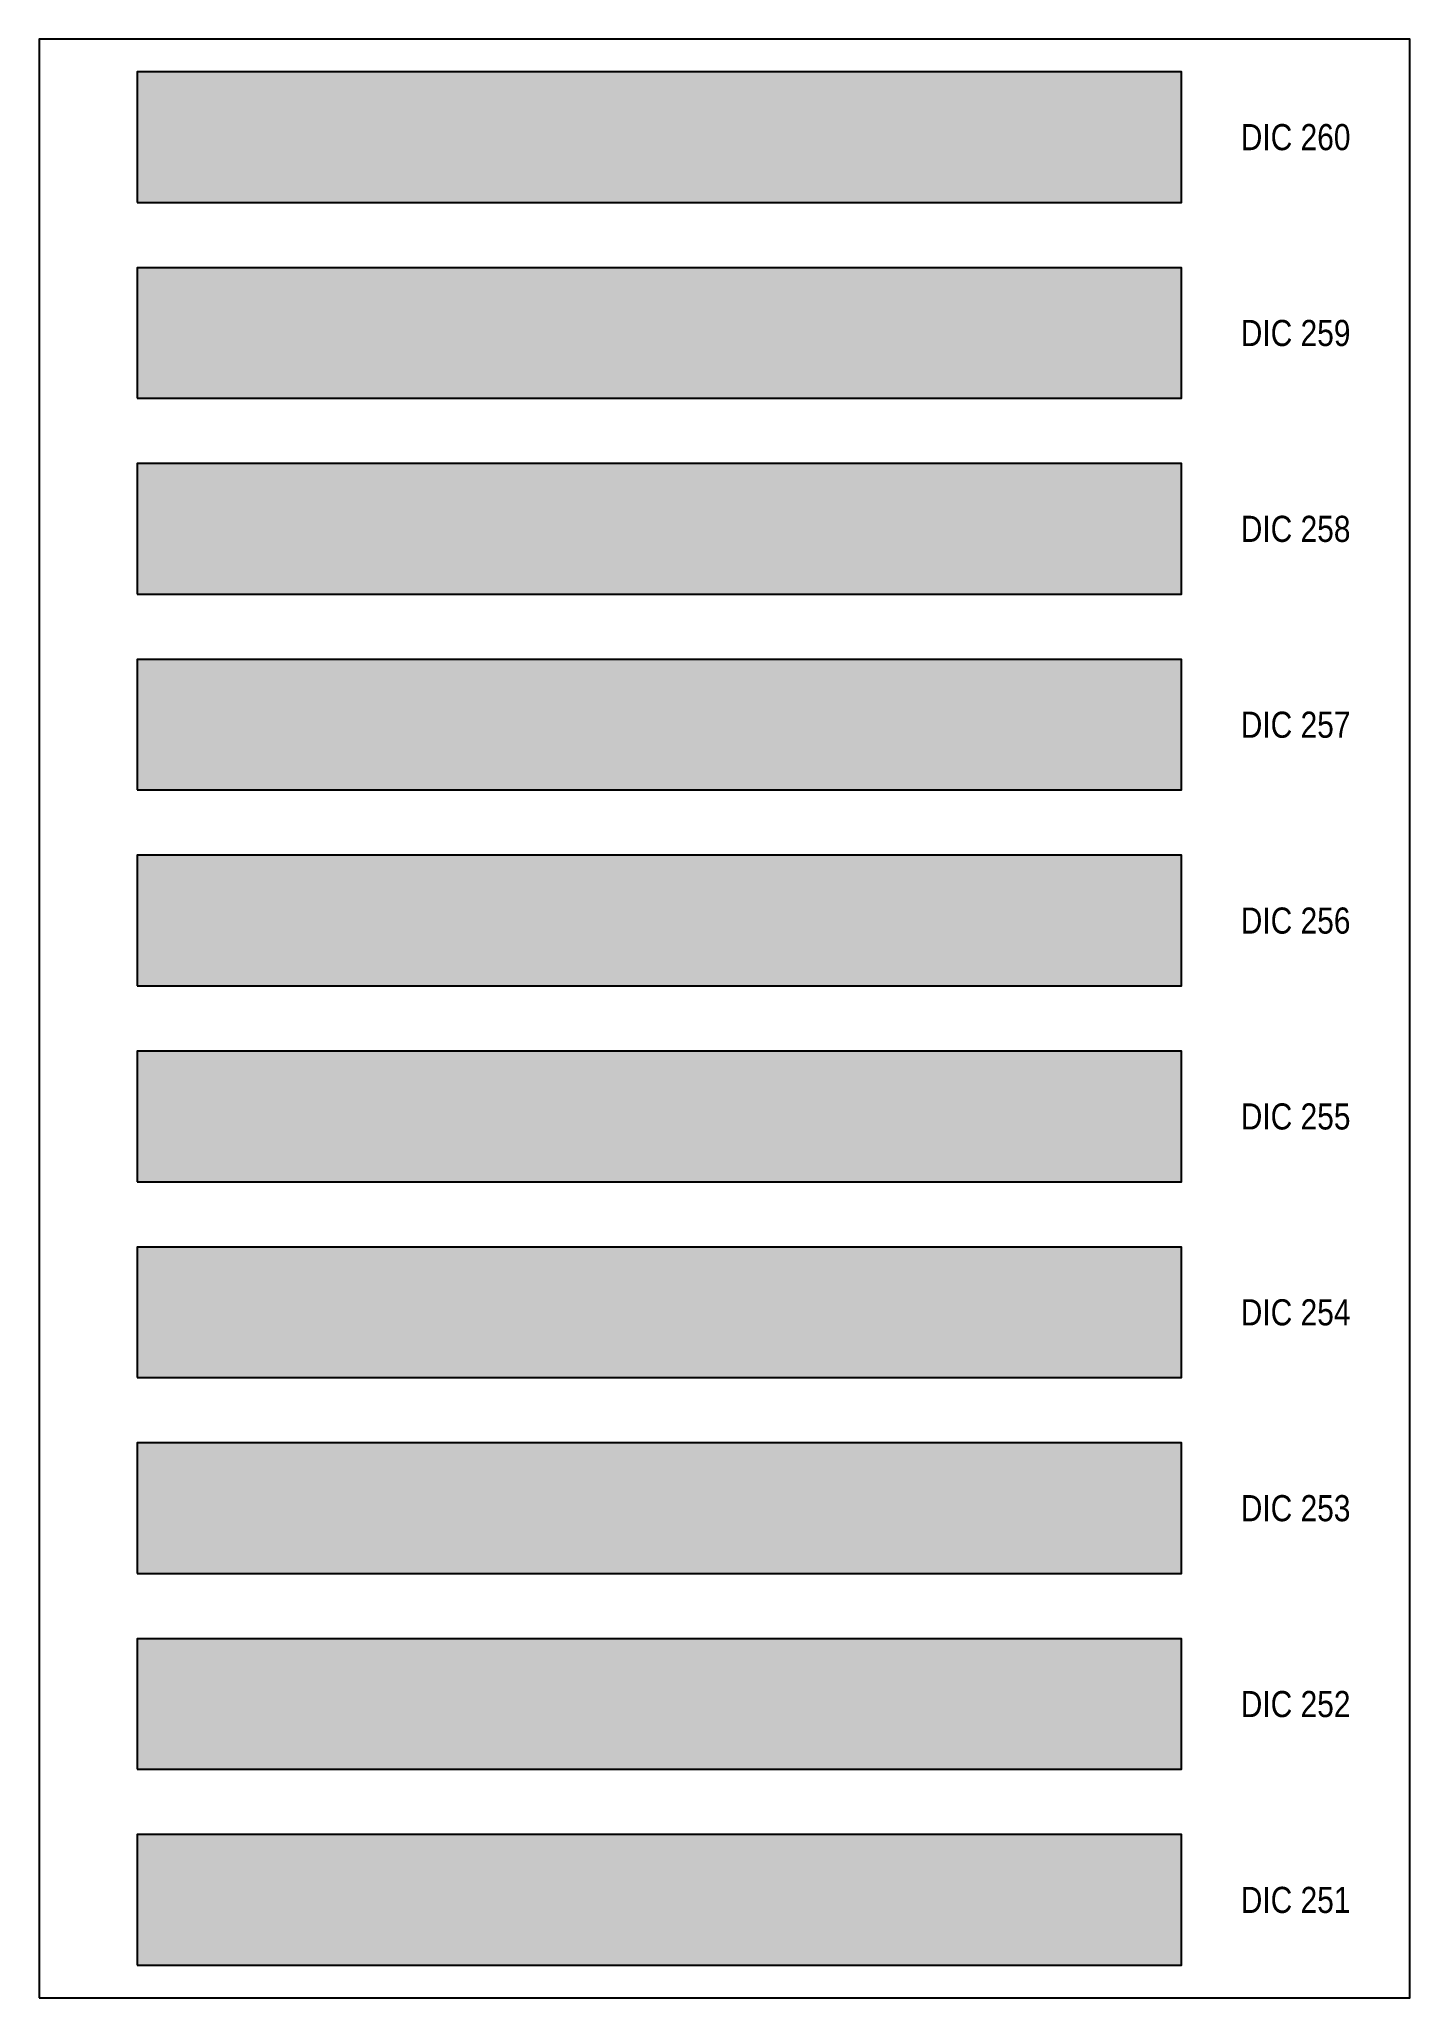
# Model space of a CAD drawing. Header units: millimetres. Extents: x -813692 to 807431, y 0 to 1813163.
# Drawn here: x 0 to 210, y 7500 to 7800 of the extents above; entities that cross this region are included whole.
import ezdxf
from ezdxf.enums import TextEntityAlignment as Align

# ---------------------------------------------------------------- set-up
doc = ezdxf.new("R2010")
doc.units = ezdxf.units.MM
doc.styles.get("Standard").update_dxf_attribs({"font": 'ARIALN.TTF'})

msp = doc.modelspace()

# ---------------------------------------------------------------- texts
at = {"layer": 'Defpoints', "color": 7, "ltscale": 100}
for s, p in [('DIC 260', (192.5, 7785)), ('DIC 260', (192.5, 7785)), ('DIC 259', (192.5, 7755)), ('DIC 259', (192.5, 7755)), ('DIC 258', (192.5, 7725)), ('DIC 258', (192.5, 7725)), ('DIC 257', (192.5, 7695)), ('DIC 257', (192.5, 7695)), ('DIC 256', (192.5, 7665)), ('DIC 256', (192.5, 7665)), ('DIC 255', (192.5, 7635)), ('DIC 255', (192.5, 7635)), ('DIC 254', (192.5, 7605)), ('DIC 254', (192.5, 7605)), ('DIC 253', (192.5, 7575)), ('DIC 253', (192.5, 7575)), ('DIC 252', (192.5, 7545)), ('DIC 252', (192.5, 7545)), ('DIC 251', (192.5, 7515)), ('DIC 251', (192.5, 7515))]:
    msp.add_text(s, height=4, dxfattribs=at).set_placement(p, align=Align.MIDDLE)

# ---------------------------------------------------------------- hatches: boundary and pattern name
at = {"layer": 'Defpoints', "ltscale": 100, "true_color": 0xde99a4}
msp.add_hatch(color=241, dxfattribs=at).paths.add_polyline_path([(15, 7775), (175, 7775), (175, 7795), (15, 7795)])
msp.add_hatch(color=241, dxfattribs=at).paths.add_polyline_path([(15, 7775), (175, 7775), (175, 7795), (15, 7795)])
at = {"layer": 'Defpoints', "ltscale": 100, "true_color": 0xeeb1b4}
msp.add_hatch(color=9, dxfattribs=at).paths.add_polyline_path([(15, 7745), (175, 7745), (175, 7765), (15, 7765)])
msp.add_hatch(color=9, dxfattribs=at).paths.add_polyline_path([(15, 7745), (175, 7745), (175, 7765), (15, 7765)])
at = {"layer": 'Defpoints', "ltscale": 100, "true_color": 0xe8a4ac}
msp.add_hatch(color=241, dxfattribs=at).paths.add_polyline_path([(15, 7715), (175, 7715), (175, 7735), (15, 7735)])
msp.add_hatch(color=241, dxfattribs=at).paths.add_polyline_path([(15, 7715), (175, 7715), (175, 7735), (15, 7735)])
at = {"layer": 'Defpoints', "ltscale": 100, "true_color": 0x462a61}
msp.add_hatch(color=209, dxfattribs=at).paths.add_polyline_path([(15, 7685), (175, 7685), (175, 7705), (15, 7705)])
msp.add_hatch(color=209, dxfattribs=at).paths.add_polyline_path([(15, 7685), (175, 7685), (175, 7705), (15, 7705)])
at = {"layer": 'Defpoints', "ltscale": 100, "true_color": 0x30386c}
msp.add_hatch(color=177, dxfattribs=at).paths.add_polyline_path([(15, 7655), (175, 7655), (175, 7675), (15, 7675)])
msp.add_hatch(color=177, dxfattribs=at).paths.add_polyline_path([(15, 7655), (175, 7655), (175, 7675), (15, 7675)])
at = {"layer": 'Defpoints', "ltscale": 100, "true_color": 0x043d78}
msp.add_hatch(color=156, dxfattribs=at).paths.add_polyline_path([(15, 7625), (175, 7625), (175, 7645), (15, 7645)])
msp.add_hatch(color=156, dxfattribs=at).paths.add_polyline_path([(15, 7625), (175, 7625), (175, 7645), (15, 7645)])
at = {"layer": 'Defpoints', "ltscale": 100, "true_color": 0x005680}
msp.add_hatch(color=146, dxfattribs=at).paths.add_polyline_path([(15, 7595), (175, 7595), (175, 7615), (15, 7615)])
msp.add_hatch(color=146, dxfattribs=at).paths.add_polyline_path([(15, 7595), (175, 7595), (175, 7615), (15, 7615)])
at = {"layer": 'Defpoints', "ltscale": 100, "true_color": 0x006b7e}
msp.add_hatch(color=146, dxfattribs=at).paths.add_polyline_path([(15, 7565), (175, 7565), (175, 7585), (15, 7585)])
msp.add_hatch(color=146, dxfattribs=at).paths.add_polyline_path([(15, 7565), (175, 7565), (175, 7585), (15, 7585)])
at = {"layer": 'Defpoints', "ltscale": 100, "true_color": 0x006c7b}
msp.add_hatch(color=146, dxfattribs=at).paths.add_polyline_path([(15, 7535), (175, 7535), (175, 7555), (15, 7555)])
msp.add_hatch(color=146, dxfattribs=at).paths.add_polyline_path([(15, 7535), (175, 7535), (175, 7555), (15, 7555)])
at = {"layer": 'Defpoints', "ltscale": 100, "true_color": 0x005149}
msp.add_hatch(color=138, dxfattribs=at).paths.add_polyline_path([(15, 7505), (175, 7505), (175, 7525), (15, 7525)])
msp.add_hatch(color=138, dxfattribs=at).paths.add_polyline_path([(15, 7505), (175, 7505), (175, 7525), (15, 7525)])

# ---------------------------------------------------------------- linework, layer by layer
at = {"layer": 'Defpoints', "color": 7, "ltscale": 100}
msp.add_lwpolyline([(0, 7500), (210, 7500), (210, 7800), (0, 7800)], close=True, dxfattribs=at)
msp.add_lwpolyline([(0, 7500), (210, 7500), (210, 7800), (0, 7800)], close=True, dxfattribs=at)
at = {"layer": 'Defpoints', "color": 241, "ltscale": 100, "true_color": 0xde99a4}
msp.add_lwpolyline([(15, 7775), (175, 7775), (175, 7795), (15, 7795)], close=True, dxfattribs=at)
msp.add_lwpolyline([(15, 7775), (175, 7775), (175, 7795), (15, 7795)], close=True, dxfattribs=at)
at = {"layer": 'Defpoints', "color": 9, "ltscale": 100, "true_color": 0xeeb1b4}
msp.add_lwpolyline([(15, 7745), (175, 7745), (175, 7765), (15, 7765)], close=True, dxfattribs=at)
msp.add_lwpolyline([(15, 7745), (175, 7745), (175, 7765), (15, 7765)], close=True, dxfattribs=at)
at = {"layer": 'Defpoints', "color": 241, "ltscale": 100, "true_color": 0xe8a4ac}
msp.add_lwpolyline([(15, 7715), (175, 7715), (175, 7735), (15, 7735)], close=True, dxfattribs=at)
msp.add_lwpolyline([(15, 7715), (175, 7715), (175, 7735), (15, 7735)], close=True, dxfattribs=at)
at = {"layer": 'Defpoints', "color": 209, "ltscale": 100, "true_color": 0x462a61}
msp.add_lwpolyline([(15, 7685), (175, 7685), (175, 7705), (15, 7705)], close=True, dxfattribs=at)
msp.add_lwpolyline([(15, 7685), (175, 7685), (175, 7705), (15, 7705)], close=True, dxfattribs=at)
at = {"layer": 'Defpoints', "color": 177, "ltscale": 100, "true_color": 0x30386c}
msp.add_lwpolyline([(15, 7655), (175, 7655), (175, 7675), (15, 7675)], close=True, dxfattribs=at)
msp.add_lwpolyline([(15, 7655), (175, 7655), (175, 7675), (15, 7675)], close=True, dxfattribs=at)
at = {"layer": 'Defpoints', "color": 156, "ltscale": 100, "true_color": 0x043d78}
msp.add_lwpolyline([(15, 7625), (175, 7625), (175, 7645), (15, 7645)], close=True, dxfattribs=at)
msp.add_lwpolyline([(15, 7625), (175, 7625), (175, 7645), (15, 7645)], close=True, dxfattribs=at)
at = {"layer": 'Defpoints', "color": 146, "ltscale": 100, "true_color": 0x005680}
msp.add_lwpolyline([(15, 7595), (175, 7595), (175, 7615), (15, 7615)], close=True, dxfattribs=at)
msp.add_lwpolyline([(15, 7595), (175, 7595), (175, 7615), (15, 7615)], close=True, dxfattribs=at)
at = {"layer": 'Defpoints', "color": 146, "ltscale": 100, "true_color": 0x006b7e}
msp.add_lwpolyline([(15, 7565), (175, 7565), (175, 7585), (15, 7585)], close=True, dxfattribs=at)
msp.add_lwpolyline([(15, 7565), (175, 7565), (175, 7585), (15, 7585)], close=True, dxfattribs=at)
at = {"layer": 'Defpoints', "color": 146, "ltscale": 100, "true_color": 0x006c7b}
msp.add_lwpolyline([(15, 7535), (175, 7535), (175, 7555), (15, 7555)], close=True, dxfattribs=at)
msp.add_lwpolyline([(15, 7535), (175, 7535), (175, 7555), (15, 7555)], close=True, dxfattribs=at)
at = {"layer": 'Defpoints', "color": 138, "ltscale": 100, "true_color": 0x005149}
msp.add_lwpolyline([(15, 7505), (175, 7505), (175, 7525), (15, 7525)], close=True, dxfattribs=at)
msp.add_lwpolyline([(15, 7505), (175, 7505), (175, 7525), (15, 7525)], close=True, dxfattribs=at)

msp.set_redraw_order([(e.dxf.handle, doc.entitydb.next_handle()) for e in msp.query("TEXT MTEXT ATTDEF DIMENSION ARC_DIMENSION")])  # texts and dimensions are drawn at this point

doc.saveas('drawing.dxf')
